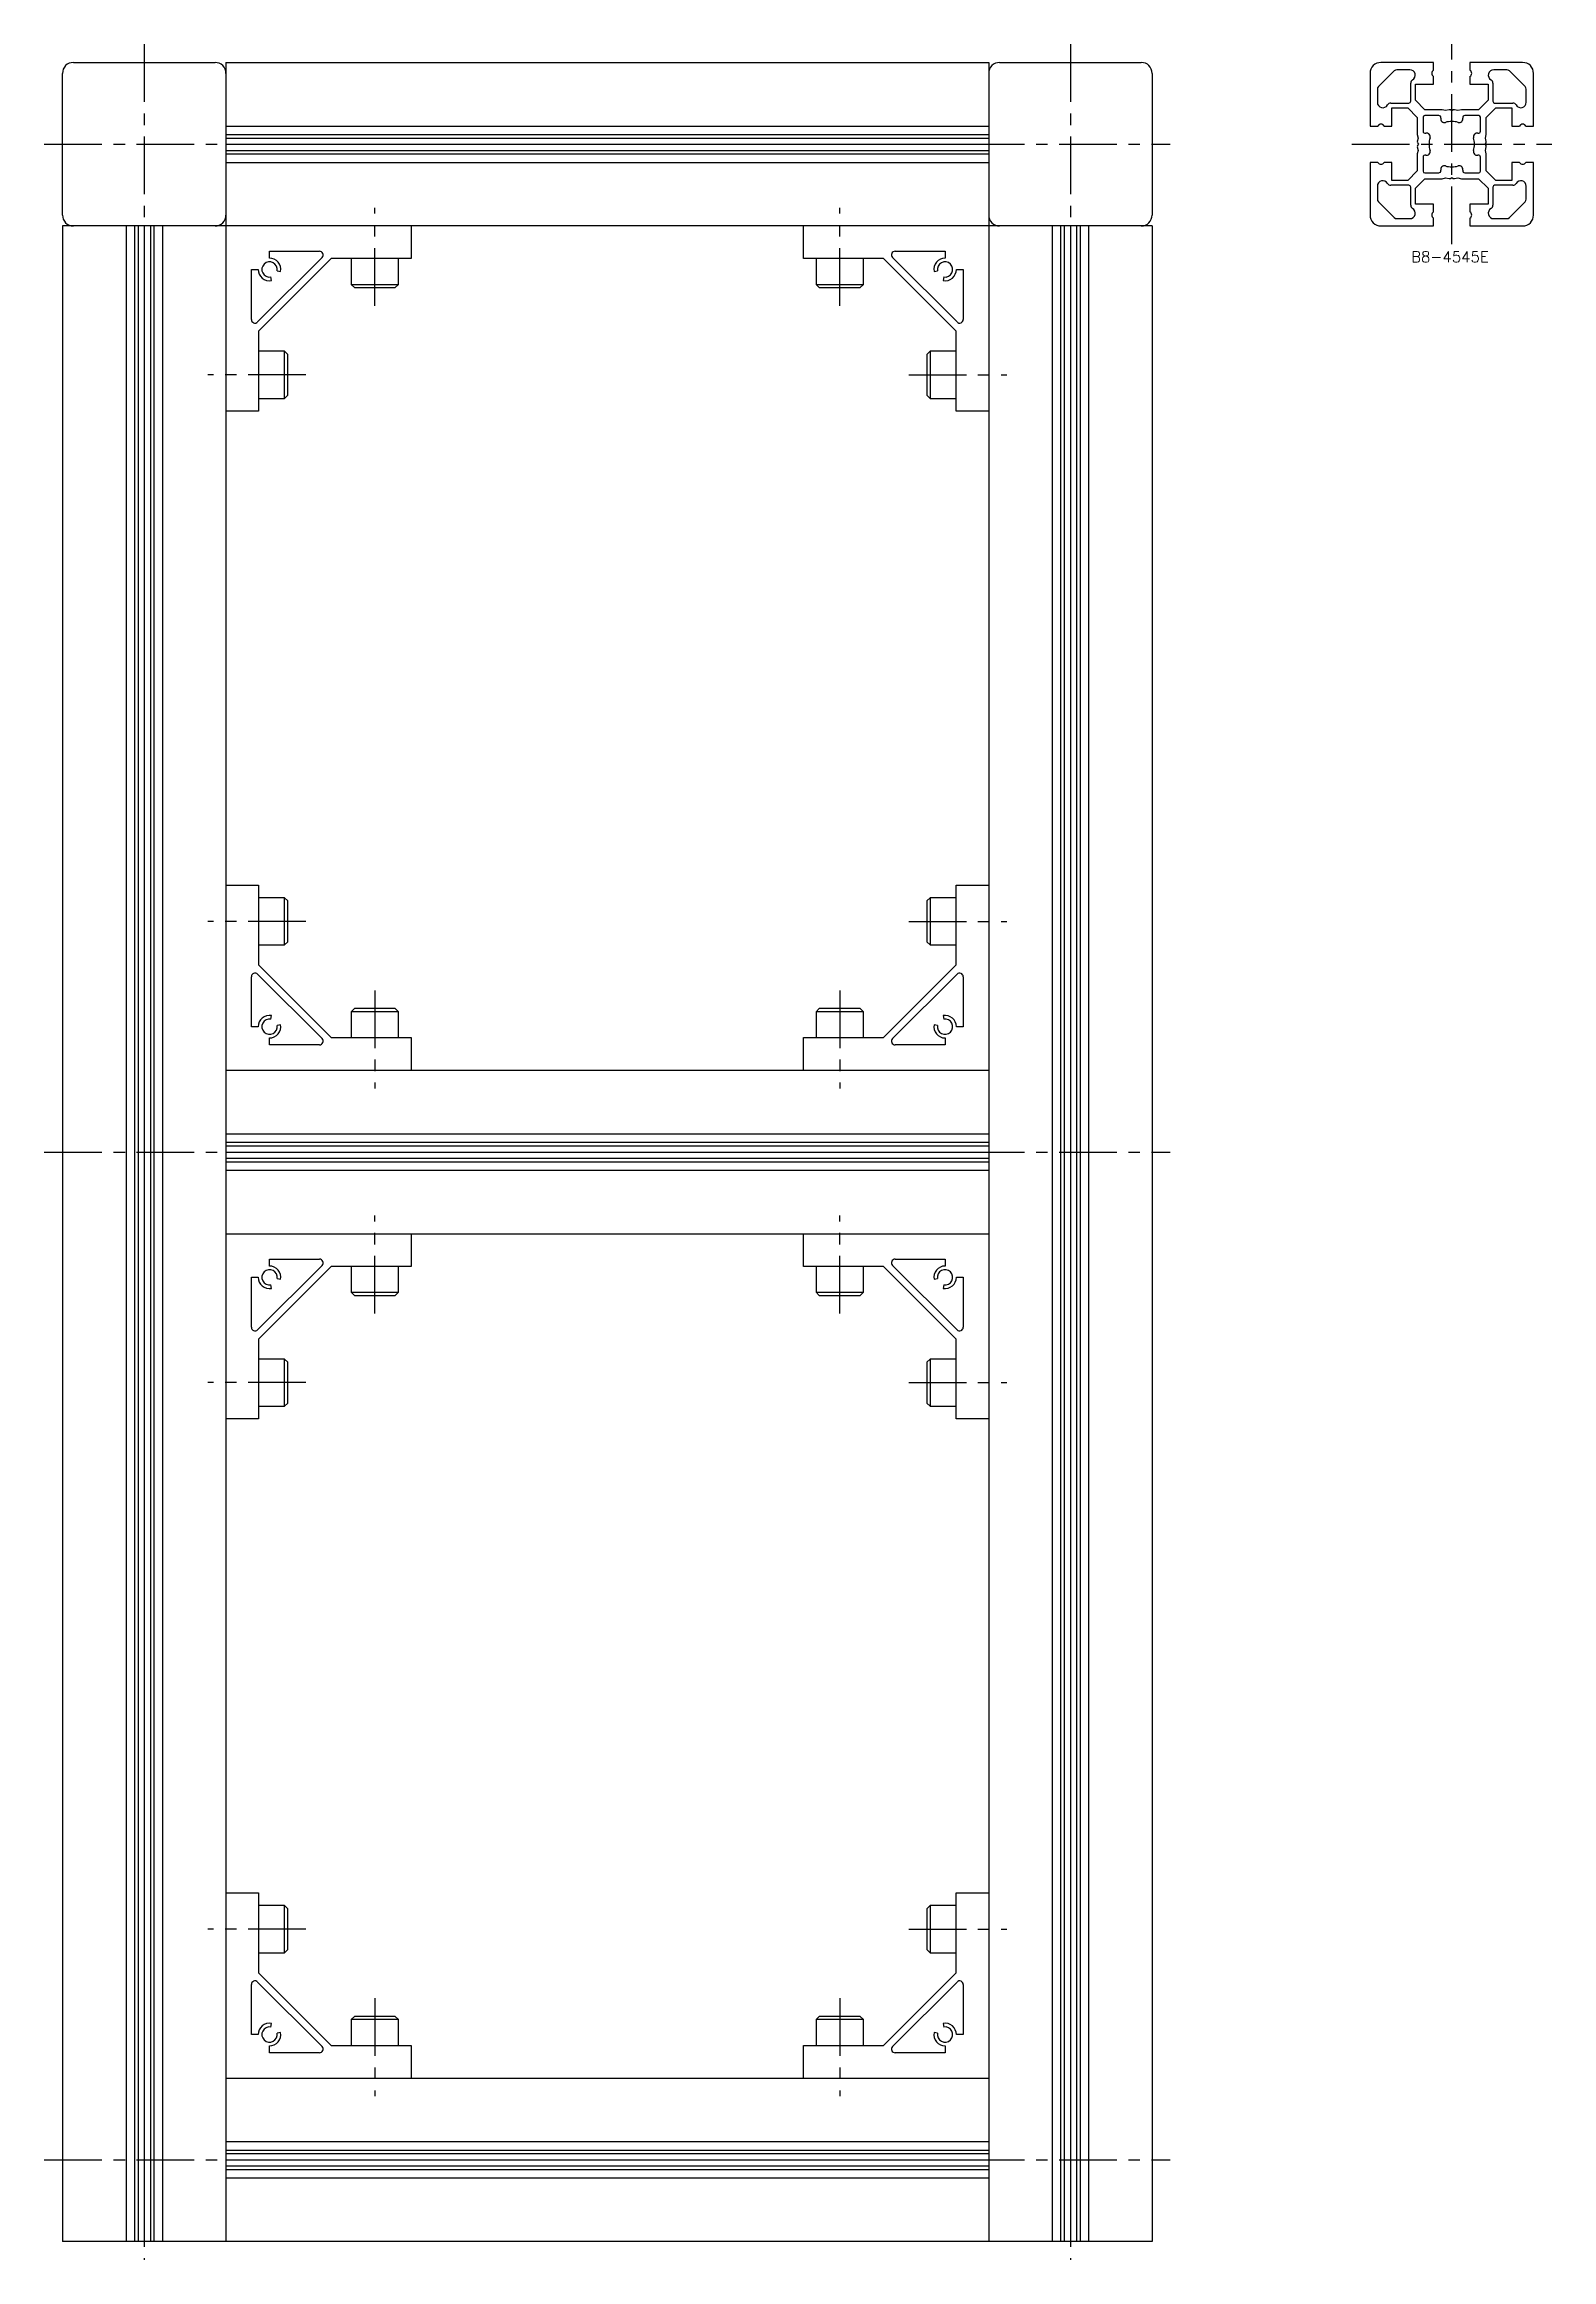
# Model space of a CAD drawing. Extents: x -5 to 776, y -8 to 975.
# Drawn here: x 361 to 776, y 5 to 615 of the extents above; entities that cross this region are included whole.
import ezdxf

# ---------------------------------------------------------------- set-up
doc = ezdxf.new("R2010")
doc.units = 0
doc.header["$LTSCALE"] = 0.5
doc.linetypes.add('CENTER', pattern=[50.8, 31.75, -6.35, 6.35, -6.35])
for name, color, linetype in [('MSM_CENTER', 1, 'CENTER'), ('MSM_CONTINUOUS', 7, 'CONTINUOUS'), ('MSM_PART_NUMBER', 7, 'CONTINUOUS')]:
    doc.layers.add(name, color=color, linetype=linetype)
doc.styles.get("Standard").update_dxf_attribs({"font": 'txt.shx', "height": 3, "bigfont": 'bigfont.shx'})

# ---------------------------------------------------------------- blocks, each defined once
blk = doc.blocks.new('*U10')
at = {"layer": 'MSM_PART_NUMBER'}
blk.add_text('B8-4545E', height=3, dxfattribs=at).set_placement((737.32, 554.97))

msp = doc.modelspace()

# ---------------------------------------------------------------- linework, layer by layer
at = {"layer": 'MSM_CENTER'}
for p, q in [((388.5, 615), (388.5, 5)), ((643.5, 615), (643.5, 5)), ((748.5, 560), (748.5, 615)), ((361, 587.5), (671, 587.5)), ((721, 587.5), (776, 587.5)), ((452, 543), (452, 570)), ((580, 543), (580, 570)), ((433, 524), (406, 524)), ((599, 524), (626, 524)), ((433, 373.5), (406, 373.5)), ((599, 373.5), (626, 373.5)), ((452, 354.5), (452, 327.5)), ((580, 354.5), (580, 327.5)), ((361, 310), (671, 310)), ((452, 265.5), (452, 292.5)), ((580, 265.5), (580, 292.5)), ((433, 246.5), (406, 246.5)), ((599, 246.5), (626, 246.5)), ((433, 96), (406, 96)), ((599, 96), (626, 96)), ((452, 77), (452, 50)), ((580, 77), (580, 50)), ((361, 32.5), (671, 32.5))]:
    msp.add_line(p, q, dxfattribs=at)
at = {"layer": 'MSM_CONTINUOUS'}
for p, q in [((369, 610), (408, 610)), ((411, 610), (411, 10)), ((411, 610), (621, 610)), ((621, 610), (621, 10)), ((624, 610), (663, 610)), ((743.5, 610), (729, 610)), ((743.5, 607.87), (743.5, 610)), ((768, 610), (753.5, 610)), ((753.5, 610), (753.5, 607.87)), ((366, 568), (366, 607)), ((666, 607), (666, 568)), ((726, 607), (726, 592.5)), ((732.64, 607.71), (728.29, 603.36)), ((736.95, 608), (733.35, 608)), ((737.2, 599.3), (737.2, 604.33)), ((738.5, 599.62), (738.5, 604)), ((738.5, 604), (743.5, 604)), ((743.5, 604), (743.5, 606.13)), ((753.5, 606.13), (753.5, 604)), ((753.5, 604), (758.5, 604)), ((758.5, 604), (758.5, 599.62)), ((759.8, 604.33), (759.8, 599.3)), ((763.65, 608), (760.05, 608)), ((768.71, 603.36), (764.36, 607.71)), ((771, 592.5), (771, 607)), ((728, 602.65), (728, 599.05)), ((731.67, 598.8), (736.7, 598.8)), ((741.12, 597), (738.5, 599.62)), ((758.5, 599.62), (755.88, 597)), ((760.3, 598.8), (765.33, 598.8)), ((769, 599.05), (769, 602.65)), ((411, 592.5), (621, 592.5)), ((726, 592.5), (728.13, 592.5)), ((729.87, 592.5), (732, 592.5)), ((732, 592.5), (732, 597.5)), ((732, 597.5), (736.38, 597.5)), ((736.38, 597.5), (739, 594.88)), ((739, 594.88), (739, 590.19)), ((740.6, 594.9), (740.6, 591.1)), ((744.9, 595.4), (741.1, 595.4)), ((745.81, 597), (741.12, 597)), ((746.8, 596.79), (745.81, 597)), ((747.74, 596.99), (746.8, 596.79)), ((748.5, 596.7), (748.1, 596.93)), ((748.9, 596.93), (748.5, 596.7)), ((750.2, 596.79), (749.26, 596.99)), ((751.19, 597), (750.2, 596.79)), ((755.88, 597), (751.19, 597)), ((755.9, 595.4), (752.1, 595.4)), ((756.4, 591.1), (756.4, 594.9)), ((758, 594.88), (760.62, 597.5)), ((758, 590.19), (758, 594.88)), ((760.62, 597.5), (765, 597.5)), ((765, 597.5), (765, 592.5)), ((765, 592.5), (767.13, 592.5)), ((768.87, 592.5), (771, 592.5)), ((411, 590.19), (621, 590.19)), ((411, 589.2), (621, 589.2)), ((411, 587.5), (621, 587.5)), ((411, 585.8), (621, 585.8)), ((739, 590.19), (739.21, 589.2)), ((739.21, 585.8), (739, 584.81)), ((739.21, 589.2), (739.01, 588.26)), ((739.01, 586.74), (739.21, 585.8)), ((739.07, 587.9), (739.3, 587.5)), ((739.3, 587.5), (739.07, 587.1)), ((757.7, 587.5), (757.93, 587.9)), ((757.93, 587.1), (757.7, 587.5)), ((757.79, 589.2), (758, 590.19)), ((757.99, 588.26), (757.79, 589.2)), ((757.79, 585.8), (757.99, 586.74)), ((758, 584.81), (757.79, 585.8)), ((411, 584.81), (621, 584.81)), ((411, 582.5), (621, 582.5)), ((728.13, 582.5), (726, 582.5)), ((726, 582.5), (726, 568)), ((732, 582.5), (729.87, 582.5)), ((732, 577.5), (732, 582.5)), ((739, 580.12), (736.38, 577.5)), ((739, 584.81), (739, 580.12)), ((740.6, 583.9), (740.6, 580.1)), ((741.1, 579.6), (744.9, 579.6)), ((752.1, 579.6), (755.9, 579.6)), ((756.4, 580.1), (756.4, 583.9)), ((758, 580.12), (758, 584.81)), ((760.62, 577.5), (758, 580.12)), ((767.13, 582.5), (765, 582.5)), ((765, 582.5), (765, 577.5)), ((771, 582.5), (768.87, 582.5)), ((771, 568), (771, 582.5)), ((728, 575.95), (728, 572.35)), ((736.7, 576.2), (731.67, 576.2)), ((736.38, 577.5), (732, 577.5)), ((737.2, 570.67), (737.2, 575.7)), ((738.5, 575.38), (741.12, 578)), ((738.5, 571), (738.5, 575.38)), ((741.12, 578), (745.81, 578)), ((745.81, 578), (746.8, 578.21)), ((746.8, 578.21), (747.74, 578.01)), ((748.1, 578.07), (748.5, 578.3)), ((748.5, 578.3), (748.9, 578.07)), ((749.26, 578.01), (750.2, 578.21)), ((750.2, 578.21), (751.19, 578)), ((751.19, 578), (755.88, 578)), ((755.88, 578), (758.5, 575.38)), ((758.5, 575.38), (758.5, 571)), ((759.8, 575.7), (759.8, 570.67)), ((765.33, 576.2), (760.3, 576.2)), ((765, 577.5), (760.62, 577.5)), ((769, 572.35), (769, 575.95)), ((728.29, 571.64), (732.64, 567.29)), ((743.5, 571), (738.5, 571)), ((743.5, 568.87), (743.5, 571)), ((758.5, 571), (753.5, 571)), ((753.5, 571), (753.5, 568.87)), ((764.36, 567.29), (768.71, 571.64)), ((666, 565), (366, 565)), ((366, 565), (366, 10)), ((383.5, 565), (383.5, 10)), ((385.81, 565), (385.81, 10)), ((386.8, 565), (386.8, 10)), ((388.5, 565), (388.5, 10)), ((390.2, 565), (390.2, 10)), ((391.19, 565), (391.19, 10)), ((393.5, 565), (393.5, 10)), ((462, 565), (462, 556)), ((570, 556), (570, 565)), ((638.5, 565), (638.5, 10)), ((640.81, 565), (640.81, 10)), ((641.8, 565), (641.8, 10)), ((643.5, 565), (643.5, 10)), ((645.2, 565), (645.2, 10)), ((646.19, 565), (646.19, 10)), ((648.5, 565), (648.5, 10)), ((666, 565), (666, 10)), ((729, 565), (743.5, 565)), ((733.35, 567), (736.95, 567)), ((743.5, 565), (743.5, 567.13)), ((753.5, 567.13), (753.5, 565)), ((753.5, 565), (768, 565)), ((760.05, 567), (763.65, 567)), ((437.46, 556.29), (419.71, 538.54)), ((440, 556), (420, 536)), ((423, 556.1), (423, 558)), ((423, 558), (436.76, 558)), ((462, 556), (440, 556)), ((445.5, 556), (445.5, 548.87)), ((458.5, 548.87), (458.5, 556)), ((592, 556), (570, 556)), ((573.5, 556), (573.5, 548.87)), ((586.5, 548.87), (586.5, 556)), ((612, 536), (592, 556)), ((612.29, 538.54), (594.54, 556.29)), ((595.24, 558), (609, 558)), ((609, 558), (609, 556.1)), ((418, 539.24), (418, 553)), ((418, 553), (419.9, 553)), ((423.54, 549.95), (423.36, 550.93)), ((425.07, 552.64), (426.05, 552.46)), ((605.95, 552.46), (606.93, 552.64)), ((608.64, 550.93), (608.46, 549.95)), ((612.1, 553), (614, 553)), ((614, 553), (614, 539.24)), ((445.5, 548.87), (446.37, 548)), ((445.5, 548.87), (458.5, 548.87)), ((446.37, 548), (457.63, 548)), ((457.63, 548), (458.5, 548.87)), ((573.5, 548.87), (574.37, 548)), ((573.5, 548.87), (586.5, 548.87)), ((574.37, 548), (585.63, 548)), ((585.63, 548), (586.5, 548.87)), ((420, 536), (420, 514)), ((612, 514), (612, 536)), ((427.13, 530.5), (420, 530.5)), ((428, 529.63), (427.13, 530.5)), ((427.13, 517.5), (427.13, 530.5)), ((428, 518.37), (428, 529.63)), ((604.87, 530.5), (604, 529.63)), ((604, 529.63), (604, 518.37)), ((612, 530.5), (604.87, 530.5)), ((604.87, 530.5), (604.87, 517.5)), ((420, 514), (411, 514)), ((420, 517.5), (427.13, 517.5)), ((427.13, 517.5), (428, 518.37)), ((604, 518.37), (604.87, 517.5)), ((604.87, 517.5), (612, 517.5)), ((621, 514), (612, 514)), ((411, 383.5), (420, 383.5)), ((420, 383.5), (420, 361.5)), ((427.13, 380), (420, 380)), ((428, 379.13), (427.13, 380)), ((427.13, 367), (427.13, 380)), ((428, 367.87), (428, 379.13)), ((604.87, 380), (604, 379.13)), ((604, 379.13), (604, 367.87)), ((612, 380), (604.87, 380)), ((604.87, 380), (604.87, 367)), ((612, 361.5), (612, 383.5)), ((612, 383.5), (621, 383.5)), ((420, 367), (427.13, 367)), ((427.13, 367), (428, 367.87)), ((604, 367.87), (604.87, 367)), ((604.87, 367), (612, 367)), ((420, 361.5), (440, 341.5)), ((592, 341.5), (612, 361.5)), ((418, 344.5), (418, 358.26)), ((419.71, 358.96), (437.46, 341.21)), ((594.54, 341.21), (612.29, 358.96)), ((614, 358.26), (614, 344.5)), ((446.37, 349.5), (445.5, 348.63)), ((445.5, 348.63), (445.5, 341.5)), ((458.5, 348.63), (445.5, 348.63)), ((457.63, 349.5), (446.37, 349.5)), ((458.5, 348.63), (457.63, 349.5)), ((458.5, 341.5), (458.5, 348.63)), ((574.37, 349.5), (573.5, 348.63)), ((573.5, 348.63), (573.5, 341.5)), ((586.5, 348.63), (573.5, 348.63)), ((585.63, 349.5), (574.37, 349.5)), ((586.5, 348.63), (585.63, 349.5)), ((586.5, 341.5), (586.5, 348.63)), ((419.9, 344.5), (418, 344.5)), ((423.36, 346.57), (423.54, 347.55)), ((426.05, 345.04), (425.07, 344.86)), ((606.93, 344.86), (605.95, 345.04)), ((608.46, 347.55), (608.64, 346.57)), ((614, 344.5), (612.1, 344.5)), ((423, 339.5), (423, 341.4)), ((436.76, 339.5), (423, 339.5)), ((440, 341.5), (462, 341.5)), ((462, 341.5), (462, 332.5)), ((570, 341.5), (592, 341.5)), ((570, 332.5), (570, 341.5)), ((609, 339.5), (595.24, 339.5)), ((609, 341.4), (609, 339.5)), ((411, 332.5), (621, 332.5)), ((411, 315), (621, 315)), ((411, 312.69), (621, 312.69)), ((411, 311.7), (621, 311.7)), ((411, 310), (621, 310)), ((411, 308.3), (621, 308.3)), ((411, 307.31), (621, 307.31)), ((411, 305), (621, 305)), ((411, 287.5), (621, 287.5)), ((462, 287.5), (462, 278.5)), ((570, 278.5), (570, 287.5)), ((418, 261.74), (418, 275.5)), ((418, 275.5), (419.9, 275.5)), ((437.46, 278.79), (419.71, 261.04)), ((440, 278.5), (420, 258.5)), ((423, 280.5), (436.76, 280.5)), ((423, 278.6), (423, 280.5)), ((425.07, 275.14), (426.05, 274.96)), ((462, 278.5), (440, 278.5)), ((445.5, 278.5), (445.5, 271.37)), ((458.5, 271.37), (458.5, 278.5)), ((592, 278.5), (570, 278.5)), ((573.5, 278.5), (573.5, 271.37)), ((586.5, 271.37), (586.5, 278.5)), ((612, 258.5), (592, 278.5)), ((612.29, 261.04), (594.54, 278.79)), ((595.24, 280.5), (609, 280.5)), ((605.95, 274.96), (606.93, 275.14)), ((609, 280.5), (609, 278.6)), ((612.1, 275.5), (614, 275.5)), ((614, 275.5), (614, 261.74)), ((423.54, 272.45), (423.36, 273.43)), ((445.5, 271.37), (446.37, 270.5)), ((445.5, 271.37), (458.5, 271.37)), ((446.37, 270.5), (457.63, 270.5)), ((457.63, 270.5), (458.5, 271.37)), ((573.5, 271.37), (574.37, 270.5)), ((573.5, 271.37), (586.5, 271.37)), ((574.37, 270.5), (585.63, 270.5)), ((585.63, 270.5), (586.5, 271.37)), ((608.64, 273.43), (608.46, 272.45)), ((420, 258.5), (420, 236.5)), ((612, 236.5), (612, 258.5)), ((427.13, 253), (420, 253)), ((428, 252.13), (427.13, 253)), ((427.13, 240), (427.13, 253)), ((428, 240.87), (428, 252.13)), ((604.87, 253), (604, 252.13)), ((604, 252.13), (604, 240.87)), ((612, 253), (604.87, 253)), ((604.87, 253), (604.87, 240)), ((420, 240), (427.13, 240)), ((427.13, 240), (428, 240.87)), ((604, 240.87), (604.87, 240)), ((604.87, 240), (612, 240)), ((420, 236.5), (411, 236.5)), ((621, 236.5), (612, 236.5)), ((411, 106), (420, 106)), ((420, 106), (420, 84)), ((612, 84), (612, 106)), ((612, 106), (621, 106)), ((427.13, 102.5), (420, 102.5)), ((428, 101.63), (427.13, 102.5)), ((427.13, 89.5), (427.13, 102.5)), ((428, 90.37), (428, 101.63)), ((604.87, 102.5), (604, 101.63)), ((604, 101.63), (604, 90.37)), ((612, 102.5), (604.87, 102.5)), ((604.87, 102.5), (604.87, 89.5)), ((420, 89.5), (427.13, 89.5)), ((427.13, 89.5), (428, 90.37)), ((604, 90.37), (604.87, 89.5)), ((604.87, 89.5), (612, 89.5)), ((418, 67), (418, 80.76)), ((419.71, 81.46), (437.46, 63.71)), ((420, 84), (440, 64)), ((592, 64), (612, 84)), ((594.54, 63.71), (612.29, 81.46)), ((614, 80.76), (614, 67)), ((423.36, 69.07), (423.54, 70.05)), ((426.05, 67.54), (425.07, 67.36)), ((446.37, 72), (445.5, 71.13)), ((445.5, 71.13), (445.5, 64)), ((458.5, 71.13), (445.5, 71.13)), ((457.63, 72), (446.37, 72)), ((458.5, 71.13), (457.63, 72)), ((458.5, 64), (458.5, 71.13)), ((574.37, 72), (573.5, 71.13)), ((573.5, 71.13), (573.5, 64)), ((586.5, 71.13), (573.5, 71.13)), ((585.63, 72), (574.37, 72)), ((586.5, 71.13), (585.63, 72)), ((586.5, 64), (586.5, 71.13)), ((606.93, 67.36), (605.95, 67.54)), ((608.46, 70.05), (608.64, 69.07)), ((419.9, 67), (418, 67)), ((423, 62), (423, 63.9)), ((436.76, 62), (423, 62)), ((440, 64), (462, 64)), ((462, 64), (462, 55)), ((570, 64), (592, 64)), ((570, 55), (570, 64)), ((609, 62), (595.24, 62)), ((609, 63.9), (609, 62)), ((614, 67), (612.1, 67)), ((411, 55), (621, 55)), ((411, 37.5), (621, 37.5)), ((411, 35.19), (621, 35.19)), ((411, 34.2), (621, 34.2)), ((411, 32.5), (621, 32.5)), ((411, 30.8), (621, 30.8)), ((411, 29.81), (621, 29.81)), ((411, 27.5), (621, 27.5)), ((666, 10), (366, 10))]:
    msp.add_line(p, q, dxfattribs=at)
for centre, radius, start, end in [((369, 607), 3, 90, 180), ((408, 607), 3, 0, 90), ((624, 607), 3, 90, 180), ((663, 607), 3, 0, 90), ((729, 607), 3, 90, 180), ((768, 607), 3, 0, 90), ((733.35, 607), 1, 90, 135), ((736.95, 606.5), 1.5, 300, 90), ((738.2, 604.33), 1, 120.00001, 180), ((744, 607), 1, 120, 240), ((753, 607), 1, 300, 60), ((760.05, 606.5), 1.5, 90, 240), ((758.8, 604.33), 1, 0, 60), ((763.65, 607), 1, 45, 90), ((729, 602.65), 1, 135, 180), ((729.5, 599.05), 1.5, 180, 330), ((731.67, 597.8), 1, 90, 150), ((736.7, 599.3), 0.5, 270, 0), ((760.3, 599.3), 0.5, 180, 270), ((765.33, 597.8), 1, 30, 90), ((767.5, 599.05), 1.5, 210, 0), ((768, 602.65), 1, 0, 45), ((729, 592), 1, 30, 150), ((741.1, 594.9), 0.5, 90, 180), ((744.9, 594.8), 0.6, 347.65626, 90), ((746.46, 594.46), 1, 167.65626, 286.31774), ((748.5, 587.5), 6.25, 73.68226, 106.31774), ((747.85, 596.5), 0.5, 60, 102), ((749.15, 596.5), 0.5, 78, 120), ((750.54, 594.46), 1, 253.68226, 12.34374), ((752.1, 594.8), 0.6, 90, 192.34374), ((755.9, 594.9), 0.5, 0, 90), ((768, 592), 1, 30, 150), ((739.5, 588.15), 0.5, 168, 210), ((739.5, 586.85), 0.5, 150, 192), ((741.2, 591.1), 0.6, 180, 282.34374), ((741.54, 589.54), 1, 343.68226, 102.34374), ((741.54, 585.46), 1, 257.65626, 16.31774), ((748.5, 587.5), 6.25, 163.68226, 196.31774), ((755.46, 589.54), 1, 77.65626, 196.31774), ((755.46, 585.46), 1, 163.68226, 282.34374), ((748.5, 587.5), 6.25, 343.68226, 16.31774), ((755.8, 591.1), 0.6, 257.65626, 0), ((757.5, 588.15), 0.5, 330, 12), ((757.5, 586.85), 0.5, 348, 30), ((729, 583), 1, 210, 330), ((741.2, 583.9), 0.6, 77.65626, 180), ((741.1, 580.1), 0.5, 180, 270), ((744.9, 580.2), 0.6, 270, 12.34374), ((746.46, 580.54), 1, 73.68226, 192.34374), ((748.5, 587.5), 6.25, 253.68226, 286.31774), ((750.54, 580.54), 1, 347.65626, 106.31774), ((752.1, 580.2), 0.6, 167.65626, 270), ((755.8, 583.9), 0.6, 0, 102.34374), ((755.9, 580.1), 0.5, 270, 0), ((768, 583), 1, 210, 330), ((729.5, 575.95), 1.5, 30, 180), ((731.67, 577.2), 1, 210.00001, 270), ((736.7, 575.7), 0.5, 0, 90), ((747.85, 578.5), 0.5, 258, 300), ((749.15, 578.5), 0.5, 240, 282), ((760.3, 575.7), 0.5, 90, 180), ((765.33, 577.2), 1, 270, 329.99999), ((767.5, 575.95), 1.5, 0, 150), ((369, 568), 3, 180, 270), ((408, 568), 3, 270, 0), ((624, 568), 3, 180, 270), ((663, 568), 3, 270, 0), ((729, 568), 3, 180, 270), ((729, 572.35), 1, 180, 225), ((736.95, 568.5), 1.5, 270, 60), ((738.2, 570.67), 1, 180, 239.99999), ((744, 568), 1, 120, 240), ((753, 568), 1, 300, 60), ((760.05, 568.5), 1.5, 120, 270), ((758.8, 570.67), 1, 300, 0), ((768, 568), 3, 270, 0), ((768, 572.35), 1, 315, 0), ((733.35, 568), 1, 225, 270), ((763.65, 568), 1, 270, 315), ((423, 553), 3.1, 350, 90), ((436.76, 557), 1, 315, 90), ((595.24, 557), 1, 90, 225), ((609, 553), 3.1, 90, 190), ((609, 553), 2.1, 260, 190), ((423, 553), 3.1, 180, 280), ((423, 553), 2.1, 350, 280), ((609, 553), 3.1, 260, 0), ((419, 539.24), 1, 180, 315), ((613, 539.24), 1, 225, 0), ((419, 358.26), 1, 45, 180), ((613, 358.26), 1, 0, 135), ((423, 344.5), 3.1, 80, 180), ((423, 344.5), 2.1, 80, 10), ((423, 344.5), 3.1, 270, 10), ((609, 344.5), 3.1, 170, 270), ((609, 344.5), 2.1, 170, 100), ((609, 344.5), 3.1, 0, 100), ((436.76, 340.5), 1, 270, 45), ((595.24, 340.5), 1, 135, 270), ((423, 275.5), 3.1, 180, 280), ((423, 275.5), 2.1, 350, 280), ((423, 275.5), 3.1, 350, 90), ((436.76, 279.5), 1, 315, 90), ((595.24, 279.5), 1, 90, 225), ((609, 275.5), 3.1, 90, 190), ((609, 275.5), 2.1, 260, 190), ((609, 275.5), 3.1, 260, 0), ((419, 261.74), 1, 180, 315), ((613, 261.74), 1, 225, 0), ((419, 80.76), 1, 45, 180), ((613, 80.76), 1, 0, 135), ((423, 67), 3.1, 80, 180), ((423, 67), 2.1, 80, 10), ((423, 67), 3.1, 270, 10), ((609, 67), 3.1, 170, 270), ((609, 67), 2.1, 170, 100), ((609, 67), 3.1, 0, 100), ((436.76, 63), 1, 270, 45), ((595.24, 63), 1, 135, 270)]:
    msp.add_arc(centre, radius, start, end, dxfattribs=at)

# ---------------------------------------------------------------- block references
msp.add_blockref('*U10', (0, 0), dxfattribs=at)

doc.saveas('drawing.dxf')
